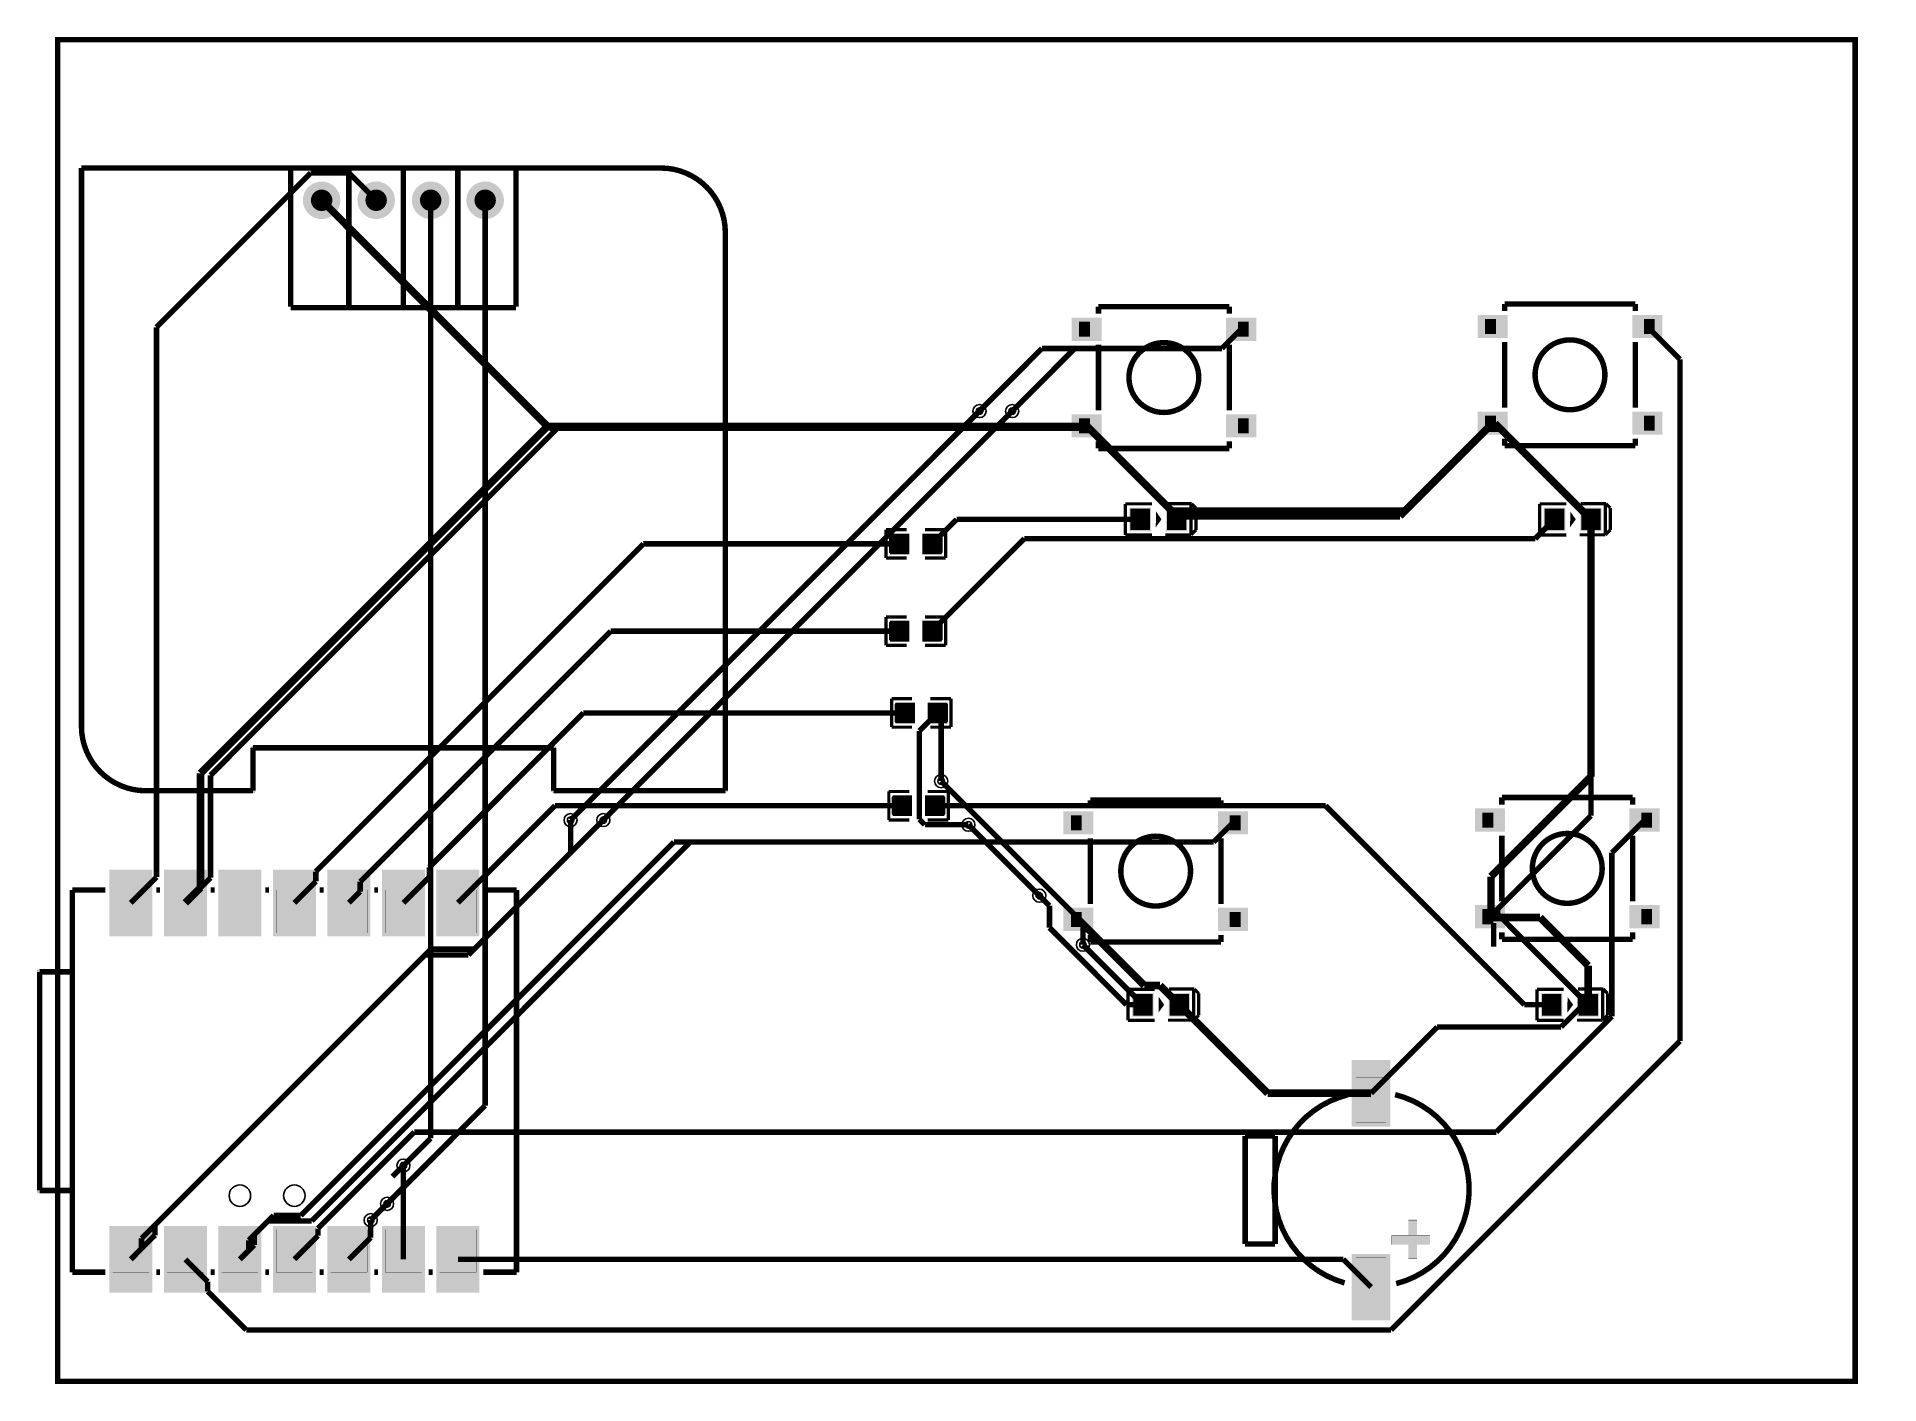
# Model space of a CAD drawing. Header units: millimetres. Extents: x 5.1 to 91, y 9.4 to 72.1.
import ezdxf

# ---------------------------------------------------------------- set-up
doc = ezdxf.new("R2010")
doc.units = ezdxf.units.MM
doc.header["$MEASUREMENT"] = 0
for name, color, linetype, true_color in [('Board-Outline-Layer', 7, 'Continuous', 0xff00ff), ('Bottom-Layer', 7, 'Continuous', 0x0000ff), ('Bottom-Paste-Mask-Layer', 7, 'Continuous', 0x800000), ('Bottom-Solder-Mask-Layer', 7, 'Continuous', 0xaa00ff), ('Document-Layer', 7, 'Continuous', 0x6464ff), ('Hole-Layer', 7, 'Continuous', 0x222222), ('Multi-Layer', 7, 'Continuous', 0xc0c0c0), ('Pin-Soldering-Layer', 7, 'Continuous', 0xcc9999), ('Top-Layer', 7, 'Continuous', 0xff0000), ('Top-Paste-Mask-Layer', 7, 'Continuous', 0x808080), ('Top-Silkscreen-Layer', 7, 'Continuous', 0xffcc00), ('Top-Solder-Mask-Layer', 7, 'Continuous', 0x800080)]:
    doc.layers.add(name, color=color, linetype=linetype, true_color=true_color)

msp = doc.modelspace()

# ---------------------------------------------------------------- hatches: boundary and pattern name
at = {"layer": 'Bottom-Layer'}
for points in [[(17.59, 64.515, 1), (19.24, 64.515, 1)], [(20.13, 64.517, 1), (21.78, 64.517, 1)], [(22.67, 64.517, 1), (24.32, 64.517, 1)], [(25.21, 64.517, 1), (26.86, 64.517, 1)]]:
    msp.add_hatch(color=256, dxfattribs=at).paths.add_polyline_path(points)
at = {"layer": 'Bottom-Paste-Mask-Layer'}
for points in [[(17.59, 64.515, 1), (19.24, 64.515, 1)], [(20.13, 64.517, 1), (21.78, 64.517, 1)], [(22.67, 64.517, 1), (24.32, 64.517, 1)], [(25.21, 64.517, 1), (26.86, 64.517, 1)]]:
    msp.add_hatch(color=256, dxfattribs=at).paths.add_polyline_path(points)
at = {"layer": 'Bottom-Solder-Mask-Layer'}
for points in [[(17.539, 64.515, 1), (19.291, 64.515, 1)], [(20.079, 64.517, 1), (21.831, 64.517, 1)], [(22.619, 64.517, 1), (24.371, 64.517, 1)], [(25.159, 64.517, 1), (26.911, 64.517, 1)]]:
    msp.add_hatch(color=256, dxfattribs=at).paths.add_polyline_path(points)
at = {"layer": 'Document-Layer'}
for points in [[(7.375, 66.116), (7.375, 65.916), (34.225, 65.916), (34.976, 65.817), (35.675, 65.528), (36.276, 65.067), (36.737, 64.466), (37.026, 63.767), (37.125, 63.016), (37.325, 63.016), (37.247, 63.706), (37.018, 64.361), (36.649, 64.949), (36.158, 65.44), (35.57, 65.809), (34.915, 66.038), (34.225, 66.116), (34.175, 66.116), (7.425, 66.116)], [(7.125, 66.017), (7.125, 40.016), (7.203, 39.326), (7.432, 38.671), (7.801, 38.083), (8.292, 37.592), (8.88, 37.223), (9.535, 36.994), (10.225, 36.916), (15.225, 36.916), (15.296, 36.945), (15.325, 37.016), (15.325, 38.916), (29.125, 38.916), (29.125, 37.016), (29.154, 36.945), (29.225, 36.916), (37.225, 36.916), (37.296, 36.945), (37.325, 37.016), (37.325, 62.516), (37.125, 62.516), (37.125, 37.166), (37.11, 37.131), (37.075, 37.116), (29.375, 37.116), (29.34, 37.131), (29.325, 37.166), (29.325, 39.016), (29.296, 39.087), (29.225, 39.116), (15.275, 39.116), (15.169, 39.072), (15.125, 38.966), (15.125, 37.166), (15.11, 37.131), (15.075, 37.116), (10.225, 37.116), (9.474, 37.215), (8.775, 37.505), (8.174, 37.966), (7.714, 38.566), (7.424, 39.266), (7.325, 40.016), (7.325, 66.017)], [(6.795, 28.453), (5.402, 28.453), (5.402, 18.532), (6.795, 18.532), (6.905, 18.469), (6.905, 18.342), (6.795, 18.278), (5.275, 18.278), (5.185, 18.315), (5.148, 18.405), (5.148, 28.58), (5.185, 28.67), (5.275, 28.707), (6.795, 28.707), (6.905, 28.644), (6.905, 28.517)], [(68.259, 16.321), (70.059, 16.321), (70.059, 15.921), (68.259, 15.921), (68.259, 16.021)], [(69.448, 17.056), (69.448, 15.256), (69.048, 15.256), (69.048, 17.056), (69.148, 17.056)]]:
    msp.add_hatch(color=256, dxfattribs=at).paths.add_polyline_path(points)
at = {"layer": 'Hole-Layer'}
for points in [[(17.915, 64.515, 1), (18.915, 64.515, 1)], [(20.455, 64.518, 1), (21.455, 64.518, 1)], [(22.995, 64.518, 1), (23.995, 64.518, 1)], [(25.535, 64.518, 1), (26.535, 64.518, 1)]]:
    msp.add_hatch(color=256, dxfattribs=at).paths.add_polyline_path(points)
at = {"layer": 'Multi-Layer'}
for points in [[(17.59, 64.515, 1), (19.24, 64.515, 1)], [(17.59, 64.515, 1), (19.24, 64.515, 1)], [(17.59, 64.515, 1), (19.24, 64.515, 1)], [(20.13, 64.517, 1), (21.78, 64.517, 1)], [(20.13, 64.517, 1), (21.78, 64.517, 1)], [(20.13, 64.517, 1), (21.78, 64.517, 1)], [(22.67, 64.517, 1), (24.32, 64.517, 1)], [(22.67, 64.517, 1), (24.32, 64.517, 1)], [(22.67, 64.517, 1), (24.32, 64.517, 1)], [(25.21, 64.517, 1), (26.86, 64.517, 1)], [(25.21, 64.517, 1), (26.86, 64.517, 1)], [(25.21, 64.517, 1), (26.86, 64.517, 1)]]:
    msp.add_hatch(color=256, dxfattribs=at).paths.add_polyline_path(points)
at = {"layer": 'Pin-Soldering-Layer'}
for points in [[(18.095, 64.835), (18.735, 64.835), (18.735, 64.195), (18.095, 64.195)], [(20.635, 64.837), (21.275, 64.837), (21.275, 64.197), (20.635, 64.197)], [(23.175, 64.837), (23.815, 64.837), (23.815, 64.197), (23.175, 64.197)], [(25.715, 64.837), (26.355, 64.837), (26.355, 64.197), (25.715, 64.197)], [(53.708, 58.161), (54.208, 58.161), (54.208, 58.861), (53.708, 58.861)], [(61.608, 58.161), (61.108, 58.161), (61.108, 58.861), (61.608, 58.861)], [(72.631, 58.288), (73.131, 58.288), (73.131, 58.988), (72.631, 58.988)], [(80.531, 58.288), (80.031, 58.288), (80.031, 58.988), (80.531, 58.988)], [(53.708, 53.661), (54.208, 53.661), (54.208, 54.361), (53.708, 54.361)], [(61.608, 53.661), (61.108, 53.661), (61.108, 54.361), (61.608, 54.361)], [(72.631, 53.788), (73.131, 53.788), (73.131, 54.488), (72.631, 54.488)], [(80.531, 53.788), (80.031, 53.788), (80.031, 54.488), (80.531, 54.488)], [(57.004, 50.157), (57.004, 49.157), (56.104, 49.157), (56.104, 50.157)], [(58.704, 50.157), (58.704, 49.157), (57.804, 49.157), (57.804, 50.157)], [(76.308, 50.157), (76.308, 49.157), (75.408, 49.157), (75.408, 50.157)], [(78.008, 50.157), (78.008, 49.157), (77.108, 49.157), (77.108, 50.157)], [(45.301, 48.114), (45.301, 48.914), (45.601, 48.914), (45.601, 48.114)], [(46.901, 48.114), (46.901, 48.914), (46.601, 48.914), (46.601, 48.114)], [(45.301, 44.05), (45.301, 44.85), (45.601, 44.85), (45.601, 44.05)], [(46.901, 44.05), (46.901, 44.85), (46.601, 44.85), (46.601, 44.05)], [(45.555, 40.24), (45.555, 41.04), (45.855, 41.04), (45.855, 40.24)], [(47.155, 40.24), (47.155, 41.04), (46.855, 41.04), (46.855, 40.24)], [(45.428, 35.922), (45.428, 36.722), (45.728, 36.722), (45.728, 35.922)], [(47.028, 35.922), (47.028, 36.722), (46.728, 36.722), (46.728, 35.922)], [(53.327, 35.174), (53.827, 35.174), (53.827, 35.874), (53.327, 35.874)], [(61.227, 35.174), (60.727, 35.174), (60.727, 35.874), (61.227, 35.874)], [(72.504, 35.301), (73.004, 35.301), (73.004, 36.001), (72.504, 36.001)], [(80.404, 35.301), (79.904, 35.301), (79.904, 36.001), (80.404, 36.001)], [(8.675, 32.395), (10.375, 32.395), (10.375, 30.395), (8.675, 30.395)], [(11.215, 32.395), (12.915, 32.395), (12.915, 30.395), (11.215, 30.395)], [(13.755, 32.395), (15.455, 32.395), (15.455, 30.395), (13.755, 30.395)], [(16.295, 32.395), (17.995, 32.395), (17.995, 30.395), (16.295, 30.395)], [(18.835, 32.395), (20.535, 32.395), (20.535, 30.395), (18.835, 30.395)], [(21.375, 32.395), (23.075, 32.395), (23.075, 30.395), (21.375, 30.395)], [(23.915, 32.395), (25.615, 32.395), (25.615, 30.395), (23.915, 30.395)], [(53.327, 30.674), (53.827, 30.674), (53.827, 31.374), (53.327, 31.374)], [(61.227, 30.674), (60.727, 30.674), (60.727, 31.374), (61.227, 31.374)], [(72.504, 30.801), (73.004, 30.801), (73.004, 31.501), (72.504, 31.501)], [(80.404, 30.801), (79.904, 30.801), (79.904, 31.501), (80.404, 31.501)], [(57.131, 27.551), (57.131, 26.551), (56.231, 26.551), (56.231, 27.551)], [(58.831, 27.551), (58.831, 26.551), (57.931, 26.551), (57.931, 27.551)], [(76.181, 27.551), (76.181, 26.551), (75.281, 26.551), (75.281, 27.551)], [(77.881, 27.551), (77.881, 26.551), (76.981, 26.551), (76.981, 27.551)], [(68.01, 23.665), (68.01, 21.565), (66.61, 21.565), (66.61, 23.665)], [(8.675, 16.595), (10.375, 16.595), (10.375, 14.595), (8.675, 14.595)], [(11.215, 16.595), (12.915, 16.595), (12.915, 14.595), (11.215, 14.595)], [(13.755, 16.595), (15.455, 16.595), (15.455, 14.595), (13.755, 14.595)], [(16.295, 16.595), (17.995, 16.595), (17.995, 14.595), (16.295, 14.595)], [(18.835, 16.595), (20.535, 16.595), (20.535, 14.595), (18.835, 14.595)], [(21.375, 16.595), (23.075, 16.595), (23.075, 14.595), (21.375, 14.595)], [(23.915, 16.595), (25.615, 16.595), (25.615, 14.595), (23.915, 14.595)], [(68.01, 15.265), (68.01, 13.165), (66.61, 13.165), (66.61, 15.265)]]:
    msp.add_hatch(color=256, dxfattribs=at).paths.add_polyline_path(points)
at = {"layer": 'Top-Layer'}
for points in [[(17.59, 64.515, 1), (19.24, 64.515, 1)], [(20.13, 64.517, 1), (21.78, 64.517, 1)], [(22.67, 64.517, 1), (24.32, 64.517, 1)], [(25.21, 64.517, 1), (26.86, 64.517, 1)], [(53.408, 59.001), (54.708, 59.001), (54.708, 58.021), (53.408, 58.021)], [(60.608, 59.001), (61.908, 59.001), (61.908, 58.021), (60.608, 58.021)], [(72.331, 59.128), (73.631, 59.128), (73.631, 58.148), (72.331, 58.148)], [(79.531, 59.128), (80.831, 59.128), (80.831, 58.148), (79.531, 58.148)], [(53.408, 54.501), (54.708, 54.501), (54.708, 53.521), (53.408, 53.521)], [(60.608, 54.501), (61.908, 54.501), (61.908, 53.521), (60.608, 53.521)], [(72.331, 54.628), (73.631, 54.628), (73.631, 53.648), (72.331, 53.648)], [(79.531, 54.628), (80.831, 54.628), (80.831, 53.648), (79.531, 53.648)], [(56.104, 50.157), (57.004, 50.157), (57.004, 49.157), (56.104, 49.157)], [(57.804, 50.157), (58.704, 50.157), (58.704, 49.157), (57.804, 49.157)], [(75.408, 50.157), (76.308, 50.157), (76.308, 49.157), (75.408, 49.157)], [(77.108, 50.157), (78.008, 50.157), (78.008, 49.157), (77.108, 49.157)], [(44.944, 48.082), (44.944, 48.946), (45.751, 48.946), (45.751, 48.082)], [(46.451, 48.082), (46.451, 48.946), (47.258, 48.946), (47.258, 48.082)], [(44.944, 44.018), (44.944, 44.882), (45.751, 44.882), (45.751, 44.018)], [(46.451, 44.018), (46.451, 44.882), (47.258, 44.882), (47.258, 44.018)], [(45.198, 40.208), (45.198, 41.072), (46.005, 41.072), (46.005, 40.208)], [(46.705, 40.208), (46.705, 41.072), (47.512, 41.072), (47.512, 40.208)], [(45.071, 35.89), (45.071, 36.754), (45.878, 36.754), (45.878, 35.89)], [(46.578, 35.89), (46.578, 36.754), (47.385, 36.754), (47.385, 35.89)], [(72.204, 36.141), (73.504, 36.141), (73.504, 35.161), (72.204, 35.161)], [(79.404, 36.141), (80.704, 36.141), (80.704, 35.161), (79.404, 35.161)], [(53.027, 36.014), (54.327, 36.014), (54.327, 35.034), (53.027, 35.034)], [(60.227, 36.014), (61.527, 36.014), (61.527, 35.034), (60.227, 35.034)], [(8.575, 30.295), (8.575, 33.295), (10.475, 33.295), (10.475, 30.295)], [(11.115, 30.295), (11.115, 33.295), (13.015, 33.295), (13.015, 30.295)], [(13.655, 30.295), (13.655, 33.295), (15.555, 33.295), (15.555, 30.295)], [(16.195, 30.295), (16.195, 33.295), (18.095, 33.295), (18.095, 30.295)], [(18.735, 30.295), (18.735, 33.295), (20.635, 33.295), (20.635, 30.295)], [(21.275, 30.295), (21.275, 33.295), (23.175, 33.295), (23.175, 30.295)], [(23.815, 30.295), (23.815, 33.295), (25.715, 33.295), (25.715, 30.295)], [(53.027, 31.514), (54.327, 31.514), (54.327, 30.534), (53.027, 30.534)], [(60.227, 31.514), (61.527, 31.514), (61.527, 30.534), (60.227, 30.534)], [(72.204, 31.641), (73.504, 31.641), (73.504, 30.661), (72.204, 30.661)], [(79.404, 31.641), (80.704, 31.641), (80.704, 30.661), (79.404, 30.661)], [(56.231, 27.551), (57.131, 27.551), (57.131, 26.551), (56.231, 26.551)], [(57.931, 27.551), (58.831, 27.551), (58.831, 26.551), (57.931, 26.551)], [(75.281, 27.551), (76.181, 27.551), (76.181, 26.551), (75.281, 26.551)], [(76.981, 27.551), (77.881, 27.551), (77.881, 26.551), (76.981, 26.551)], [(66.46, 24.43), (68.16, 24.43), (68.16, 21.43), (66.46, 21.43)], [(8.575, 13.695), (8.575, 16.695), (10.475, 16.695), (10.475, 13.695)], [(11.115, 13.695), (11.115, 16.695), (13.015, 16.695), (13.015, 13.695)], [(13.655, 13.695), (13.655, 16.695), (15.555, 16.695), (15.555, 13.695)], [(16.195, 13.695), (16.195, 16.695), (18.095, 16.695), (18.095, 13.695)], [(18.735, 13.695), (18.735, 16.695), (20.635, 16.695), (20.635, 13.695)], [(21.275, 13.695), (21.275, 16.695), (23.175, 16.695), (23.175, 13.695)], [(23.815, 13.695), (23.815, 16.695), (25.715, 16.695), (25.715, 13.695)], [(66.46, 15.4), (68.16, 15.4), (68.16, 12.4), (66.46, 12.4)]]:
    msp.add_hatch(color=256, dxfattribs=at).paths.add_polyline_path(points)
at = {"layer": 'Top-Paste-Mask-Layer'}
for points in [[(17.59, 64.515, 1), (19.24, 64.515, 1)], [(20.13, 64.517, 1), (21.78, 64.517, 1)], [(22.67, 64.517, 1), (24.32, 64.517, 1)], [(25.21, 64.517, 1), (26.86, 64.517, 1)], [(53.408, 59.001), (54.708, 59.001), (54.708, 58.021), (53.408, 58.021)], [(60.608, 59.001), (61.908, 59.001), (61.908, 58.021), (60.608, 58.021)], [(72.331, 59.128), (73.631, 59.128), (73.631, 58.148), (72.331, 58.148)], [(79.531, 59.128), (80.831, 59.128), (80.831, 58.148), (79.531, 58.148)], [(53.408, 54.501), (54.708, 54.501), (54.708, 53.521), (53.408, 53.521)], [(60.608, 54.501), (61.908, 54.501), (61.908, 53.521), (60.608, 53.521)], [(72.331, 54.628), (73.631, 54.628), (73.631, 53.648), (72.331, 53.648)], [(79.531, 54.628), (80.831, 54.628), (80.831, 53.648), (79.531, 53.648)], [(56.104, 50.157), (57.004, 50.157), (57.004, 49.157), (56.104, 49.157)], [(57.804, 50.157), (58.704, 50.157), (58.704, 49.157), (57.804, 49.157)], [(75.408, 50.157), (76.308, 50.157), (76.308, 49.157), (75.408, 49.157)], [(77.108, 50.157), (78.008, 50.157), (78.008, 49.157), (77.108, 49.157)], [(44.906, 48.064), (45.706, 48.064), (45.756, 48.114), (45.756, 48.342), (45.386, 48.342), (45.386, 48.672), (45.756, 48.672), (45.756, 48.914), (45.706, 48.964), (44.906, 48.964), (44.856, 48.914), (44.856, 48.114)], [(47.296, 48.964), (46.496, 48.964), (46.446, 48.914), (46.446, 48.686), (46.816, 48.686), (46.816, 48.356), (46.446, 48.356), (46.446, 48.114), (46.496, 48.064), (47.296, 48.064), (47.346, 48.114), (47.346, 48.914)], [(44.906, 44), (45.706, 44), (45.756, 44.05), (45.756, 44.278), (45.386, 44.278), (45.386, 44.608), (45.756, 44.608), (45.756, 44.85), (45.706, 44.9), (44.906, 44.9), (44.856, 44.85), (44.856, 44.05)], [(47.296, 44.9), (46.496, 44.9), (46.446, 44.85), (46.446, 44.622), (46.816, 44.622), (46.816, 44.292), (46.446, 44.292), (46.446, 44.05), (46.496, 44), (47.296, 44), (47.346, 44.05), (47.346, 44.85)], [(45.16, 40.19), (45.96, 40.19), (46.01, 40.24), (46.01, 40.468), (45.64, 40.468), (45.64, 40.798), (46.01, 40.798), (46.01, 41.04), (45.96, 41.09), (45.16, 41.09), (45.11, 41.04), (45.11, 40.24)], [(47.55, 41.09), (46.75, 41.09), (46.7, 41.04), (46.7, 40.812), (47.07, 40.812), (47.07, 40.482), (46.7, 40.482), (46.7, 40.24), (46.75, 40.19), (47.55, 40.19), (47.6, 40.24), (47.6, 41.04)], [(45.033, 35.872), (45.833, 35.872), (45.883, 35.922), (45.883, 36.15), (45.513, 36.15), (45.513, 36.48), (45.883, 36.48), (45.883, 36.722), (45.833, 36.772), (45.033, 36.772), (44.983, 36.722), (44.983, 35.922)], [(47.423, 36.772), (46.623, 36.772), (46.573, 36.722), (46.573, 36.494), (46.943, 36.494), (46.943, 36.164), (46.573, 36.164), (46.573, 35.922), (46.623, 35.872), (47.423, 35.872), (47.473, 35.922), (47.473, 36.722)], [(72.204, 36.141), (73.504, 36.141), (73.504, 35.161), (72.204, 35.161)], [(79.404, 36.141), (80.704, 36.141), (80.704, 35.161), (79.404, 35.161)], [(53.027, 36.014), (54.327, 36.014), (54.327, 35.034), (53.027, 35.034)], [(60.227, 36.014), (61.527, 36.014), (61.527, 35.034), (60.227, 35.034)], [(8.575, 30.295), (8.575, 33.295), (10.475, 33.295), (10.475, 30.295)], [(11.115, 30.295), (11.115, 33.295), (13.015, 33.295), (13.015, 30.295)], [(13.655, 30.295), (13.655, 33.295), (15.555, 33.295), (15.555, 30.295)], [(16.195, 30.295), (16.195, 33.295), (18.095, 33.295), (18.095, 30.295)], [(18.735, 30.295), (18.735, 33.295), (20.635, 33.295), (20.635, 30.295)], [(21.275, 30.295), (21.275, 33.295), (23.175, 33.295), (23.175, 30.295)], [(23.815, 30.295), (23.815, 33.295), (25.715, 33.295), (25.715, 30.295)], [(53.027, 31.514), (54.327, 31.514), (54.327, 30.534), (53.027, 30.534)], [(60.227, 31.514), (61.527, 31.514), (61.527, 30.534), (60.227, 30.534)], [(72.204, 31.641), (73.504, 31.641), (73.504, 30.661), (72.204, 30.661)], [(79.404, 31.641), (80.704, 31.641), (80.704, 30.661), (79.404, 30.661)], [(56.231, 27.551), (57.131, 27.551), (57.131, 26.551), (56.231, 26.551)], [(57.931, 27.551), (58.831, 27.551), (58.831, 26.551), (57.931, 26.551)], [(75.281, 27.551), (76.181, 27.551), (76.181, 26.551), (75.281, 26.551)], [(76.981, 27.551), (77.881, 27.551), (77.881, 26.551), (76.981, 26.551)], [(66.46, 24.43), (68.16, 24.43), (68.16, 21.43), (66.46, 21.43)], [(8.575, 13.695), (8.575, 16.695), (10.475, 16.695), (10.475, 13.695)], [(11.115, 13.695), (11.115, 16.695), (13.015, 16.695), (13.015, 13.695)], [(13.655, 13.695), (13.655, 16.695), (15.555, 16.695), (15.555, 13.695)], [(16.195, 13.695), (16.195, 16.695), (18.095, 16.695), (18.095, 13.695)], [(18.735, 13.695), (18.735, 16.695), (20.635, 16.695), (20.635, 13.695)], [(21.275, 13.695), (21.275, 16.695), (23.175, 16.695), (23.175, 13.695)], [(23.815, 13.695), (23.815, 16.695), (25.715, 16.695), (25.715, 13.695)], [(66.46, 15.4), (68.16, 15.4), (68.16, 12.4), (66.46, 12.4)]]:
    msp.add_hatch(color=256, dxfattribs=at).paths.add_polyline_path(points)
at = {"layer": 'Top-Silkscreen-Layer'}
for points in [[(57.294, 50.017), (57.284, 49.297), (57.544, 49.657)], [(76.598, 50.017), (76.588, 49.297), (76.848, 49.657)], [(57.421, 27.411), (57.411, 26.691), (57.671, 27.051)], [(76.471, 27.411), (76.461, 26.691), (76.721, 27.051)], [(69.451, 17.016), (69.451, 15.216), (69.051, 15.216), (69.051, 17.016), (69.151, 17.016)], [(68.263, 16.28), (70.063, 16.28), (70.063, 15.88), (68.263, 15.88), (68.263, 15.98)]]:
    msp.add_hatch(color=256, dxfattribs=at).paths.add_polyline_path(points)
at = {"layer": 'Top-Solder-Mask-Layer'}
for points in [[(17.539, 64.515, 1), (19.291, 64.515, 1)], [(20.079, 64.517, 1), (21.831, 64.517, 1)], [(22.619, 64.517, 1), (24.371, 64.517, 1)], [(25.159, 64.517, 1), (26.911, 64.517, 1)], [(53.357, 59.052), (54.759, 59.052), (54.759, 57.97), (53.357, 57.97)], [(60.557, 59.052), (61.959, 59.052), (61.959, 57.97), (60.557, 57.97)], [(72.28, 59.179), (73.682, 59.179), (73.682, 58.097), (72.28, 58.097)], [(79.48, 59.179), (80.882, 59.179), (80.882, 58.097), (79.48, 58.097)], [(53.357, 54.552), (54.759, 54.552), (54.759, 53.47), (53.357, 53.47)], [(60.557, 54.552), (61.959, 54.552), (61.959, 53.47), (60.557, 53.47)], [(72.28, 54.679), (73.682, 54.679), (73.682, 53.597), (72.28, 53.597)], [(79.48, 54.679), (80.882, 54.679), (80.882, 53.597), (79.48, 53.597)], [(56.053, 50.208), (57.055, 50.208), (57.055, 49.106), (56.053, 49.106)], [(57.753, 50.208), (58.755, 50.208), (58.755, 49.106), (57.753, 49.106)], [(75.357, 50.208), (76.359, 50.208), (76.359, 49.106), (75.357, 49.106)], [(77.057, 50.208), (78.059, 50.208), (78.059, 49.106), (77.057, 49.106)], [(44.894, 48.031), (44.894, 48.997), (45.802, 48.997), (45.802, 48.031)], [(46.4, 48.031), (46.4, 48.997), (47.308, 48.997), (47.308, 48.031)], [(44.894, 43.967), (44.894, 44.933), (45.802, 44.933), (45.802, 43.967)], [(46.4, 43.967), (46.4, 44.933), (47.308, 44.933), (47.308, 43.967)], [(45.148, 40.157), (45.148, 41.123), (46.056, 41.123), (46.056, 40.157)], [(46.654, 40.157), (46.654, 41.123), (47.562, 41.123), (47.562, 40.157)], [(45.021, 35.839), (45.021, 36.805), (45.929, 36.805), (45.929, 35.839)], [(46.527, 35.839), (46.527, 36.805), (47.435, 36.805), (47.435, 35.839)], [(52.976, 36.065), (54.378, 36.065), (54.378, 34.983), (52.976, 34.983)], [(60.176, 36.065), (61.578, 36.065), (61.578, 34.983), (60.176, 34.983)], [(72.153, 36.192), (73.555, 36.192), (73.555, 35.11), (72.153, 35.11)], [(79.353, 36.192), (80.755, 36.192), (80.755, 35.11), (79.353, 35.11)], [(8.524, 30.244), (8.524, 33.346), (10.526, 33.346), (10.526, 30.244)], [(11.064, 30.244), (11.064, 33.346), (13.066, 33.346), (13.066, 30.244)], [(13.604, 30.244), (13.604, 33.346), (15.606, 33.346), (15.606, 30.244)], [(16.144, 30.244), (16.144, 33.346), (18.146, 33.346), (18.146, 30.244)], [(18.684, 30.244), (18.684, 33.346), (20.686, 33.346), (20.686, 30.244)], [(21.224, 30.244), (21.224, 33.346), (23.226, 33.346), (23.226, 30.244)], [(23.764, 30.244), (23.764, 33.346), (25.766, 33.346), (25.766, 30.244)], [(52.976, 31.565), (54.378, 31.565), (54.378, 30.483), (52.976, 30.483)], [(60.176, 31.565), (61.578, 31.565), (61.578, 30.483), (60.176, 30.483)], [(72.153, 31.692), (73.555, 31.692), (73.555, 30.61), (72.153, 30.61)], [(79.353, 31.692), (80.755, 31.692), (80.755, 30.61), (79.353, 30.61)], [(56.18, 27.602), (57.182, 27.602), (57.182, 26.5), (56.18, 26.5)], [(57.88, 27.602), (58.882, 27.602), (58.882, 26.5), (57.88, 26.5)], [(75.23, 27.602), (76.232, 27.602), (76.232, 26.5), (75.23, 26.5)], [(76.93, 27.602), (77.932, 27.602), (77.932, 26.5), (76.93, 26.5)], [(66.41, 24.48), (68.21, 24.48), (68.21, 21.38), (66.41, 21.38)], [(8.524, 13.644), (8.524, 16.746), (10.526, 16.746), (10.526, 13.644)], [(11.064, 13.644), (11.064, 16.746), (13.066, 16.746), (13.066, 13.644)], [(13.604, 13.644), (13.604, 16.746), (15.606, 16.746), (15.606, 13.644)], [(16.144, 13.644), (16.144, 16.746), (18.146, 16.746), (18.146, 13.644)], [(18.684, 13.644), (18.684, 16.746), (20.686, 16.746), (20.686, 13.644)], [(21.224, 13.644), (21.224, 16.746), (23.226, 16.746), (23.226, 13.644)], [(23.764, 13.644), (23.764, 16.746), (25.766, 16.746), (25.766, 13.644)], [(66.41, 15.45), (68.21, 15.45), (68.21, 12.35), (66.41, 12.35)]]:
    msp.add_hatch(color=256, dxfattribs=at).paths.add_polyline_path(points)

# ---------------------------------------------------------------- linework, layer by layer
at = {"layer": 'Board-Outline-Layer', "const_width": 0.254}
msp.add_lwpolyline([(6.111, 9.509), (6.111, 72), (89.87, 72), (89.87, 9.509)], close=True, dxfattribs=at)
at = {"layer": 'Bottom-Layer', "const_width": 0.254}
for points in [[(23.495, 64.517), (23.495, 20.829)], [(26.035, 64.517), (26.035, 22.353)], [(49.066, 54.701), (30.016, 35.651)], [(50.59, 54.701), (31.54, 35.651)], [(53.887, 30.861), (47.283, 37.465)], [(51.855, 32.131), (48.553, 35.433)], [(53.887, 29.845), (53.887, 30.861)], [(26.035, 22.353), (21.463, 17.781)], [(23.495, 20.829), (22.225, 19.559)], [(22.225, 19.559), (21.717, 19.051)]]:
    msp.add_lwpolyline(points, dxfattribs=at)
at = {"layer": 'Document-Layer', "const_width": 0.00508}
for points in [[(7.375, 66.116), (7.375, 65.916), (34.225, 65.916, -0.414), (37.125, 63.016), (37.325, 63.016, 0.414), (34.225, 66.116), (34.175, 66.116), (7.425, 66.116)], [(7.125, 66.017), (7.125, 40.016, 0.414), (10.225, 36.916), (15.225, 36.916, 0.414), (15.325, 37.016), (15.325, 38.916), (29.125, 38.916), (29.125, 37.016, 0.414), (29.225, 36.916), (37.225, 36.916, 0.414), (37.325, 37.016), (37.325, 62.516), (37.125, 62.516), (37.125, 37.166, -0.414), (37.075, 37.116), (29.375, 37.116, -0.414), (29.325, 37.166), (29.325, 39.016, 0.414), (29.225, 39.116), (15.275, 39.116, 0.414), (15.125, 38.966), (15.125, 37.166, -0.414), (15.075, 37.116), (10.225, 37.116, -0.414), (7.325, 40.016), (7.325, 66.017)], [(6.795, 28.453), (5.402, 28.453), (5.402, 18.532), (6.795, 18.532, -1), (6.795, 18.278), (5.275, 18.278, -0.414), (5.148, 18.405), (5.148, 28.58, -0.414), (5.275, 28.707), (6.795, 28.707, -1)]]:
    msp.add_lwpolyline(points, format="xyb", close=True, dxfattribs=at)
for points in [[(68.259, 16.321), (70.059, 16.321), (70.059, 15.921), (68.259, 15.921), (68.259, 16.021)], [(69.448, 17.056), (69.448, 15.256), (69.048, 15.256), (69.048, 17.056), (69.148, 17.056)]]:
    msp.add_lwpolyline(points, close=True, dxfattribs=at)
at = {"layer": 'Hole-Layer'}
for points in [[(48.914, 54.701, 1), (49.218, 54.701), (49.218, 54.701, 1), (48.914, 54.701)], [(50.438, 54.701, 1), (50.742, 54.701), (50.742, 54.701, 1), (50.438, 54.701)], [(47.131, 37.465, 1), (47.435, 37.465), (47.435, 37.465, 1), (47.131, 37.465)], [(29.864, 35.651, 1), (30.168, 35.651), (30.168, 35.651, 1), (29.864, 35.651)], [(31.388, 35.651, 1), (31.692, 35.651), (31.692, 35.651, 1), (31.388, 35.651)], [(48.401, 35.433, 1), (48.705, 35.433), (48.705, 35.433, 1), (48.401, 35.433)], [(51.703, 32.131, 1), (52.007, 32.131), (52.007, 32.131, 1), (51.703, 32.131)], [(53.735, 29.845, 1), (54.039, 29.845), (54.039, 29.845, 1), (53.735, 29.845)], [(22.073, 19.559, 1), (22.377, 19.559), (22.377, 19.559, 1), (22.073, 19.559)], [(14.105, 18.161, 1), (15.105, 18.161), (15.105, 18.161, 1), (14.105, 18.161)], [(20.549, 17.019, 1), (20.853, 17.019), (20.853, 17.019, 1), (20.549, 17.019)], [(21.311, 17.781, 1), (21.615, 17.781), (21.615, 17.781, 1), (21.311, 17.781)]]:
    msp.add_lwpolyline(points, format="xyb", dxfattribs=at)
msp.add_lwpolyline([(16.645, 18.161, 1), (17.645, 18.161, 1)], format="xyb", close=True, dxfattribs=at)
at = {"layer": 'Multi-Layer'}
for points in [[(48.761, 54.701, 1), (49.371, 54.701), (49.371, 54.701, 1), (48.761, 54.701)], [(50.285, 54.701, 1), (50.895, 54.701), (50.895, 54.701, 1), (50.285, 54.701)], [(46.978, 37.465, 1), (47.588, 37.465), (47.588, 37.465, 1), (46.978, 37.465)], [(48.248, 35.433, 1), (48.858, 35.433), (48.858, 35.433, 1), (48.248, 35.433)], [(51.55, 32.131, 1), (52.16, 32.131), (52.16, 32.131, 1), (51.55, 32.131)], [(53.582, 29.845, 1), (54.192, 29.845), (54.192, 29.845, 1), (53.582, 29.845)], [(14.105, 18.161, 1), (15.105, 18.161), (15.105, 18.161, 1), (14.105, 18.161)]]:
    msp.add_lwpolyline(points, format="xyb", dxfattribs=at)
for points in [[(29.711, 35.651, 1), (30.321, 35.651, 1)], [(31.235, 35.651, 1), (31.845, 35.651, 1)], [(21.92, 19.559, 1), (22.53, 19.559, 1)], [(16.645, 18.161, 1), (17.645, 18.161, 1)], [(21.158, 17.781, 1), (21.768, 17.781, 1)], [(20.396, 17.019, 1), (21.006, 17.019, 1)]]:
    msp.add_lwpolyline(points, format="xyb", close=True, dxfattribs=at)
at = {"layer": 'Pin-Soldering-Layer', "const_width": 0.00508}
for points in [[(18.095, 64.835), (18.735, 64.835), (18.735, 64.195), (18.095, 64.195)], [(20.635, 64.837), (21.275, 64.837), (21.275, 64.197), (20.635, 64.197)], [(23.175, 64.837), (23.815, 64.837), (23.815, 64.197), (23.175, 64.197)], [(25.715, 64.837), (26.355, 64.837), (26.355, 64.197), (25.715, 64.197)], [(53.708, 58.161), (54.208, 58.161), (54.208, 58.861), (53.708, 58.861)], [(61.608, 58.161), (61.108, 58.161), (61.108, 58.861), (61.608, 58.861)], [(72.631, 58.288), (73.131, 58.288), (73.131, 58.988), (72.631, 58.988)], [(80.531, 58.288), (80.031, 58.288), (80.031, 58.988), (80.531, 58.988)], [(53.708, 53.661), (54.208, 53.661), (54.208, 54.361), (53.708, 54.361)], [(61.608, 53.661), (61.108, 53.661), (61.108, 54.361), (61.608, 54.361)], [(72.631, 53.788), (73.131, 53.788), (73.131, 54.488), (72.631, 54.488)], [(80.531, 53.788), (80.031, 53.788), (80.031, 54.488), (80.531, 54.488)], [(57.004, 50.157), (57.004, 49.157), (56.104, 49.157), (56.104, 50.157)], [(58.704, 50.157), (58.704, 49.157), (57.804, 49.157), (57.804, 50.157)], [(76.308, 50.157), (76.308, 49.157), (75.408, 49.157), (75.408, 50.157)], [(78.008, 50.157), (78.008, 49.157), (77.108, 49.157), (77.108, 50.157)], [(45.301, 48.114), (45.301, 48.914), (45.601, 48.914), (45.601, 48.114)], [(46.901, 48.114), (46.901, 48.914), (46.601, 48.914), (46.601, 48.114)], [(45.301, 44.05), (45.301, 44.85), (45.601, 44.85), (45.601, 44.05)], [(46.901, 44.05), (46.901, 44.85), (46.601, 44.85), (46.601, 44.05)], [(45.555, 40.24), (45.555, 41.04), (45.855, 41.04), (45.855, 40.24)], [(47.155, 40.24), (47.155, 41.04), (46.855, 41.04), (46.855, 40.24)], [(45.428, 35.922), (45.428, 36.722), (45.728, 36.722), (45.728, 35.922)], [(47.028, 35.922), (47.028, 36.722), (46.728, 36.722), (46.728, 35.922)], [(53.327, 35.174), (53.827, 35.174), (53.827, 35.874), (53.327, 35.874)], [(61.227, 35.174), (60.727, 35.174), (60.727, 35.874), (61.227, 35.874)], [(72.504, 35.301), (73.004, 35.301), (73.004, 36.001), (72.504, 36.001)], [(80.404, 35.301), (79.904, 35.301), (79.904, 36.001), (80.404, 36.001)], [(8.675, 32.395), (10.375, 32.395), (10.375, 30.395), (8.675, 30.395)], [(11.215, 32.395), (12.915, 32.395), (12.915, 30.395), (11.215, 30.395)], [(13.755, 32.395), (15.455, 32.395), (15.455, 30.395), (13.755, 30.395)], [(16.295, 32.395), (17.995, 32.395), (17.995, 30.395), (16.295, 30.395)], [(18.835, 32.395), (20.535, 32.395), (20.535, 30.395), (18.835, 30.395)], [(21.375, 32.395), (23.075, 32.395), (23.075, 30.395), (21.375, 30.395)], [(23.915, 32.395), (25.615, 32.395), (25.615, 30.395), (23.915, 30.395)], [(53.327, 30.674), (53.827, 30.674), (53.827, 31.374), (53.327, 31.374)], [(61.227, 30.674), (60.727, 30.674), (60.727, 31.374), (61.227, 31.374)], [(72.504, 30.801), (73.004, 30.801), (73.004, 31.501), (72.504, 31.501)], [(80.404, 30.801), (79.904, 30.801), (79.904, 31.501), (80.404, 31.501)], [(57.131, 27.551), (57.131, 26.551), (56.231, 26.551), (56.231, 27.551)], [(58.831, 27.551), (58.831, 26.551), (57.931, 26.551), (57.931, 27.551)], [(76.181, 27.551), (76.181, 26.551), (75.281, 26.551), (75.281, 27.551)], [(77.881, 27.551), (77.881, 26.551), (76.981, 26.551), (76.981, 27.551)], [(68.01, 23.665), (68.01, 21.565), (66.61, 21.565), (66.61, 23.665)], [(8.675, 16.595), (10.375, 16.595), (10.375, 14.595), (8.675, 14.595)], [(11.215, 16.595), (12.915, 16.595), (12.915, 14.595), (11.215, 14.595)], [(13.755, 16.595), (15.455, 16.595), (15.455, 14.595), (13.755, 14.595)], [(16.295, 16.595), (17.995, 16.595), (17.995, 14.595), (16.295, 14.595)], [(18.835, 16.595), (20.535, 16.595), (20.535, 14.595), (18.835, 14.595)], [(21.375, 16.595), (23.075, 16.595), (23.075, 14.595), (21.375, 14.595)], [(23.915, 16.595), (25.615, 16.595), (25.615, 14.595), (23.915, 14.595)], [(68.01, 15.265), (68.01, 13.165), (66.61, 13.165), (66.61, 15.265)]]:
    msp.add_lwpolyline(points, close=True, dxfattribs=at)
at = {"layer": 'Top-Layer'}
for points, const_width in [([(17.907, 65.787), (10.723, 58.603)], 0.254), ([(19.685, 65.787), (17.907, 65.787)], 0.254), ([(20.955, 64.517), (19.685, 65.787)], 0.254), ([(28.939, 53.991), (18.415, 64.515)], 0.35), ([(10.723, 58.603), (10.723, 32.993)], 0.254), ([(61.258, 58.511), (60.36, 57.613)], 0.254), ([(80.181, 58.638), (81.705, 57.114)], 0.254), ([(51.978, 57.613), (49.066, 54.701)], 0.254), ([(53.502, 57.613), (50.59, 54.701)], 0.254), ([(60.36, 57.613), (51.978, 57.613)], 0.254), ([(81.705, 57.114), (81.705, 25.364)], 0.254), ([(28.939, 53.991), (12.774, 37.827)], 0.35), ([(54.078, 53.991), (28.939, 53.991)], 0.35), ([(29.029, 53.901), (28.939, 53.991)], 0.254), ([(54.168, 53.901), (54.078, 53.991)], 0.35), ([(72.699, 53.856), (72.969, 54.126)], 0.35), ([(72.969, 54.126), (73.089, 54.126)], 0.254), ([(73.089, 54.126), (73.359, 53.856)], 0.35), ([(29.403, 53.901), (13.238, 37.737)], 0.254), ([(29.403, 53.901), (29.029, 53.901)], 0.254), ([(54.168, 53.901), (29.403, 53.901)], 0.254), ([(57.985, 50.085), (54.168, 53.901)], 0.35), ([(68.928, 50.085), (72.699, 53.856)], 0.35), ([(72.699, 53.856), (73.359, 53.856)], 0.254), ([(73.359, 53.856), (77.558, 49.657)], 0.35), ([(58.254, 49.815), (57.985, 50.085)], 0.35), ([(57.985, 50.085), (68.928, 50.085)], 0.254), ([(58.254, 49.815), (68.658, 49.815)], 0.35), ([(58.254, 49.657), (58.254, 49.815)], 0.254), ([(68.658, 49.815), (68.928, 50.085)], 0.35), ([(77.558, 49.657), (77.558, 37.68)], 0.35), ([(47.997, 49.657), (46.854, 48.514)], 0.254), ([(56.554, 49.657), (47.997, 49.657)], 0.254), ([(75.858, 49.657), (74.96, 48.759)], 0.254), ([(33.41, 48.514), (18.143, 33.248)], 0.254), ([(45.348, 48.514), (33.41, 48.514)], 0.254), ([(51.163, 48.759), (46.854, 44.45)], 0.254), ([(74.96, 48.759), (51.163, 48.759)], 0.254), ([(31.886, 44.45), (20.211, 32.776)], 0.254), ([(45.348, 44.45), (31.886, 44.45)], 0.254), ([(30.616, 40.64), (23.431, 33.456)], 0.254), ([(45.602, 40.64), (30.616, 40.64)], 0.254), ([(46.267, 39.799), (47.108, 40.64)], 0.254), ([(47.283, 40.466), (47.108, 40.64)], 0.254), ([(47.283, 37.465), (47.283, 40.466)], 0.254), ([(46.267, 35.687), (46.267, 39.799)], 0.254), ([(12.774, 37.827), (12.774, 32.504)], 0.35), ([(13.238, 37.737), (13.238, 32.968)], 0.254), ([(77.558, 37.68), (72.898, 33.02)], 0.35), ([(77.558, 37.68), (77.558, 35.855)], 0.254), ([(29.292, 36.322), (24.765, 31.795)], 0.254), ([(45.475, 36.322), (29.292, 36.322)], 0.254), ([(65.19, 36.322), (46.981, 36.322)], 0.254), ([(74.461, 27.051), (65.19, 36.322)], 0.254), ([(30.016, 35.651), (30.016, 34.127)], 0.254), ([(31.54, 35.651), (30.016, 34.127)], 0.254), ([(46.521, 35.433), (46.267, 35.687)], 0.254), ([(48.553, 35.433), (46.521, 35.433)], 0.254), ([(60.877, 35.524), (59.979, 34.626)], 0.254), ([(77.558, 35.855), (73.203, 31.5)], 0.254), ([(80.054, 35.651), (78.53, 34.127)], 0.254), ([(34.833, 34.626), (17.443, 17.236)], 0.254), ([(35.595, 34.626), (17.951, 16.982)], 0.254), ([(35.595, 34.626), (34.833, 34.626)], 0.254), ([(59.979, 34.626), (35.595, 34.626)], 0.254), ([(23.431, 33.456), (23.431, 33.001)], 0.254), ([(30.016, 34.127), (25.526, 29.637)], 0.254), ([(78.53, 34.127), (78.53, 26.507)], 0.254), ([(10.723, 32.993), (9.525, 31.795)], 0.254), ([(12.774, 32.504), (12.065, 31.795)], 0.35), ([(13.238, 32.968), (12.774, 32.504)], 0.254), ([(18.143, 32.793), (17.145, 31.795)], 0.254), ([(18.143, 33.248), (18.143, 32.793)], 0.254), ([(20.211, 32.776), (20.211, 32.321)], 0.254), ([(23.431, 33.001), (22.225, 31.795)], 0.254), ([(72.898, 33.02), (72.898, 31.195)], 0.35), ([(20.211, 32.321), (19.685, 31.795)], 0.254), ([(52.327, 31.659), (51.855, 32.131)], 0.254), ([(52.327, 30.643), (52.327, 31.659)], 0.254), ([(56.752, 27.949), (53.677, 31.024)], 0.35), ([(72.898, 31.195), (72.854, 31.151)], 0.35), ([(72.89, 31.115), (72.854, 31.151)], 0.35), ([(73.367, 31.115), (72.89, 31.115)], 0.35), ([(73.203, 31.5), (72.898, 31.195)], 0.254), ([(73.203, 31.5), (73.203, 31.279)], 0.254), ([(73.203, 31.279), (73.367, 31.115)], 0.254), ([(75.184, 31.115), (73.367, 31.115)], 0.35), ([(73.367, 31.115), (77.064, 27.418)], 0.254), ([(77.431, 28.868), (75.184, 31.115)], 0.35), ([(55.919, 27.051), (52.327, 30.643)], 0.254), ([(23.222, 29.365), (10.649, 16.792)], 0.254), ([(23.494, 29.637), (23.222, 29.365)], 0.254), ([(25.254, 29.365), (23.222, 29.365)], 0.254), ([(25.526, 29.637), (23.494, 29.637)], 0.254), ([(25.526, 29.637), (25.254, 29.365)], 0.254), ([(56.681, 27.051), (53.887, 29.845)], 0.254), ([(77.431, 27.051), (77.431, 28.868)], 0.35), ([(57.483, 27.949), (56.752, 27.949)], 0.35), ([(58.381, 27.051), (57.483, 27.949)], 0.35), ([(77.064, 27.418), (77.064, 26.91)], 0.254), ([(77.064, 27.418), (77.431, 27.051)], 0.254), ([(56.681, 27.051), (55.919, 27.051)], 0.254), ([(58.381, 27.051), (62.502, 22.93)], 0.35), ([(78.53, 26.507), (73.142, 21.119)], 0.254), ([(75.731, 27.051), (74.461, 27.051)], 0.254), ([(77.064, 26.91), (76.166, 26.012)], 0.254), ([(70.392, 26.012), (67.31, 22.93)], 0.254), ([(76.166, 26.012), (70.392, 26.012)], 0.254), ([(68.243, 11.902), (81.705, 25.364)], 0.254), ([(62.502, 22.93), (67.31, 22.93)], 0.35), ([(22.732, 21.119), (18.242, 16.629)], 0.254), ([(73.142, 21.119), (22.732, 21.119)], 0.254), ([(22.225, 19.559), (22.225, 15.195)], 0.254), ([(16.173, 17.236), (15.919, 16.982)], 0.254), ([(17.443, 17.236), (16.173, 17.236)], 0.254), ([(21.463, 17.781), (20.701, 17.019)], 0.254), ([(10.649, 16.792), (10.023, 16.166)], 0.254), ([(10.649, 16.319), (10.023, 15.694)], 0.254), ([(10.649, 16.792), (10.649, 16.319)], 0.254), ([(15.275, 16.338), (15.021, 16.084)], 0.254), ([(15.919, 16.982), (15.275, 16.338)], 0.254), ([(15.275, 16.338), (15.275, 15.865)], 0.254), ([(17.951, 16.982), (15.919, 16.982)], 0.254), ([(18.242, 16.292), (17.145, 15.195)], 0.254), ([(18.242, 16.629), (18.242, 16.292)], 0.254), ([(20.701, 16.211), (19.685, 15.195)], 0.254), ([(20.701, 17.019), (20.701, 16.211)], 0.254), ([(10.023, 15.694), (9.525, 15.195)], 0.254), ([(10.023, 16.166), (10.023, 15.694)], 0.254), ([(15.021, 15.611), (14.605, 15.195)], 0.254), ([(15.021, 16.084), (15.021, 15.611)], 0.254), ([(15.275, 15.865), (15.021, 15.611)], 0.254), ([(13.107, 14.153), (12.065, 15.195)], 0.254), ([(24.765, 15.195), (66.015, 15.195)], 0.254), ([(66.015, 15.195), (67.31, 13.9)], 0.254), ([(13.107, 13.698), (13.107, 14.153)], 0.254), ([(14.903, 11.902), (13.107, 13.698)], 0.254), ([(68.243, 11.902), (14.903, 11.902)], 0.254)]:
    msp.add_lwpolyline(points, dxfattribs=dict(at, const_width=const_width))
at = {"layer": 'Top-Paste-Mask-Layer', "const_width": 0.00508}
for points in [[(44.906, 48.064), (45.706, 48.064), (45.756, 48.114), (45.756, 48.342), (45.386, 48.342), (45.386, 48.672), (45.756, 48.672), (45.756, 48.914), (45.706, 48.964), (44.906, 48.964), (44.856, 48.914), (44.856, 48.114)], [(47.296, 48.964), (46.496, 48.964), (46.446, 48.914), (46.446, 48.686), (46.816, 48.686), (46.816, 48.356), (46.446, 48.356), (46.446, 48.114), (46.496, 48.064), (47.296, 48.064), (47.346, 48.114), (47.346, 48.914)], [(44.906, 44), (45.706, 44), (45.756, 44.05), (45.756, 44.278), (45.386, 44.278), (45.386, 44.608), (45.756, 44.608), (45.756, 44.85), (45.706, 44.9), (44.906, 44.9), (44.856, 44.85), (44.856, 44.05)], [(47.296, 44.9), (46.496, 44.9), (46.446, 44.85), (46.446, 44.622), (46.816, 44.622), (46.816, 44.292), (46.446, 44.292), (46.446, 44.05), (46.496, 44), (47.296, 44), (47.346, 44.05), (47.346, 44.85)], [(45.16, 40.19), (45.96, 40.19), (46.01, 40.24), (46.01, 40.468), (45.64, 40.468), (45.64, 40.798), (46.01, 40.798), (46.01, 41.04), (45.96, 41.09), (45.16, 41.09), (45.11, 41.04), (45.11, 40.24)], [(47.55, 41.09), (46.75, 41.09), (46.7, 41.04), (46.7, 40.812), (47.07, 40.812), (47.07, 40.482), (46.7, 40.482), (46.7, 40.24), (46.75, 40.19), (47.55, 40.19), (47.6, 40.24), (47.6, 41.04)], [(45.033, 35.872), (45.833, 35.872), (45.883, 35.922), (45.883, 36.15), (45.513, 36.15), (45.513, 36.48), (45.883, 36.48), (45.883, 36.722), (45.833, 36.772), (45.033, 36.772), (44.983, 36.722), (44.983, 35.922)], [(47.423, 36.772), (46.623, 36.772), (46.573, 36.722), (46.573, 36.494), (46.943, 36.494), (46.943, 36.164), (46.573, 36.164), (46.573, 35.922), (46.623, 35.872), (47.423, 35.872), (47.473, 35.922), (47.473, 36.722)]]:
    msp.add_lwpolyline(points, close=True, dxfattribs=at)
at = {"layer": 'Top-Silkscreen-Layer'}
for points, const_width in [([(7.226, 66.017), (34.222, 66.017)], 0.254), ([(7.226, 66.017), (7.226, 40.017)], 0.254), ([(7.226, 66.017), (34.222, 66.017)], 0.254), ([(7.226, 66.017), (7.226, 40.017)], 0.254), ([(16.973, 66.017), (16.973, 59.565)], 0.254), ([(16.973, 66.017), (16.973, 59.565)], 0.254), ([(22.223, 66.017), (22.223, 59.565)], 0.254), ([(22.223, 66.017), (22.223, 59.565)], 0.254), ([(27.472, 59.565), (27.472, 66.019)], 0.254), ([(27.472, 59.565), (27.472, 66.019)], 0.254), ([(19.683, 59.565), (19.683, 65.915)], 0.254), ([(19.683, 59.565), (19.683, 65.915)], 0.254), ([(24.763, 59.565), (24.763, 65.915)], 0.254), ([(24.763, 59.565), (24.763, 65.915)], 0.254), ([(37.226, 63.017), (37.226, 37.017)], 0.254), ([(37.226, 63.017), (37.226, 37.017)], 0.254), ([(16.973, 59.518), (25.326, 59.516)], 0.254), ([(16.973, 59.518), (25.326, 59.516)], 0.254), ([(25.326, 59.516), (27.472, 59.518)], 0.254), ([(25.326, 59.516), (27.472, 59.518)], 0.254), ([(54.61, 59.232), (54.61, 59.563)], 0.254), ([(54.61, 59.563), (60.706, 59.563)], 0.254), ([(54.61, 59.232), (54.61, 59.563)], 0.254), ([(54.61, 59.563), (60.706, 59.563)], 0.254), ([(60.706, 59.563), (60.706, 59.232)], 0.254), ([(60.706, 59.563), (60.706, 59.232)], 0.254), ([(73.533, 59.359), (73.533, 59.69)], 0.254), ([(73.533, 59.69), (79.629, 59.69)], 0.254), ([(73.533, 59.359), (73.533, 59.69)], 0.254), ([(73.533, 59.69), (79.629, 59.69)], 0.254), ([(79.629, 59.69), (79.629, 59.359)], 0.254), ([(79.629, 59.69), (79.629, 59.359)], 0.254), ([(54.61, 54.732), (54.61, 57.79)], 0.254), ([(54.61, 54.732), (54.61, 57.79)], 0.254), ([(60.706, 57.785), (60.706, 54.732)], 0.254), ([(60.706, 57.785), (60.706, 54.732)], 0.254), ([(73.533, 54.859), (73.533, 57.917)], 0.254), ([(73.533, 54.859), (73.533, 57.917)], 0.254), ([(79.629, 57.912), (79.629, 54.859)], 0.254), ([(79.629, 57.912), (79.629, 54.859)], 0.254), ([(54.61, 52.959), (54.61, 53.29)], 0.254), ([(54.61, 52.959), (54.61, 53.29)], 0.254), ([(60.706, 53.29), (60.706, 53.213)], 0.254), ([(60.706, 53.29), (60.706, 53.213)], 0.254), ([(60.706, 53.213), (60.706, 52.959)], 0.254), ([(60.706, 53.213), (60.706, 52.959)], 0.254), ([(73.533, 53.086), (73.533, 53.417)], 0.254), ([(73.533, 53.086), (73.533, 53.417)], 0.254), ([(79.629, 53.417), (79.629, 53.34)], 0.254), ([(79.629, 53.417), (79.629, 53.34)], 0.254), ([(79.629, 53.34), (79.629, 53.086)], 0.254), ([(79.629, 53.34), (79.629, 53.086)], 0.254), ([(60.706, 52.959), (54.61, 52.959)], 0.254), ([(60.706, 52.959), (54.61, 52.959)], 0.254), ([(79.629, 53.086), (73.533, 53.086)], 0.254), ([(79.629, 53.086), (73.533, 53.086)], 0.254), ([(55.864, 48.927), (55.864, 50.377)], 0.15), ([(55.864, 50.377), (57.104, 50.377)], 0.15), ([(55.864, 48.927), (55.864, 50.377)], 0.15), ([(55.864, 50.377), (57.104, 50.377)], 0.15), ([(57.774, 50.387), (58.924, 50.387)], 0.15), ([(57.774, 50.387), (58.924, 50.387)], 0.15), ([(58.924, 50.387), (58.924, 48.937)], 0.15), ([(58.924, 50.387), (58.954, 50.387)], 0.15), ([(58.924, 50.387), (58.924, 48.937)], 0.15), ([(58.924, 50.387), (58.954, 50.387)], 0.15), ([(58.954, 50.387), (59.154, 50.187)], 0.15), ([(58.954, 50.387), (59.154, 50.187)], 0.15), ([(59.154, 50.187), (59.154, 49.167)], 0.15), ([(59.154, 50.187), (59.154, 49.167)], 0.15), ([(75.168, 48.927), (75.168, 50.377)], 0.15), ([(75.168, 50.377), (76.408, 50.377)], 0.15), ([(75.168, 48.927), (75.168, 50.377)], 0.15), ([(75.168, 50.377), (76.408, 50.377)], 0.15), ([(77.078, 50.387), (78.228, 50.387)], 0.15), ([(77.078, 50.387), (78.228, 50.387)], 0.15), ([(78.228, 50.387), (78.228, 48.937)], 0.15), ([(78.228, 50.387), (78.258, 50.387)], 0.15), ([(78.228, 50.387), (78.228, 48.937)], 0.15), ([(78.228, 50.387), (78.258, 50.387)], 0.15), ([(78.258, 50.387), (78.458, 50.187)], 0.15), ([(78.258, 50.387), (78.458, 50.187)], 0.15), ([(78.458, 50.187), (78.458, 49.167)], 0.15), ([(78.458, 50.187), (78.458, 49.167)], 0.15), ([(44.716, 47.853), (44.716, 49.175)], 0.152), ([(44.716, 49.175), (45.675, 49.175)], 0.152), ([(44.716, 47.853), (44.716, 49.175)], 0.152), ([(44.716, 49.175), (45.675, 49.175)], 0.152), ([(47.486, 49.175), (46.527, 49.175)], 0.152), ([(47.486, 49.175), (46.527, 49.175)], 0.152), ([(47.486, 47.853), (47.486, 49.175)], 0.152), ([(47.486, 47.853), (47.486, 49.175)], 0.152), ([(57.104, 48.927), (55.864, 48.927)], 0.15), ([(57.104, 48.927), (55.864, 48.927)], 0.15), ([(58.924, 48.937), (57.724, 48.937)], 0.15), ([(58.924, 48.937), (57.724, 48.937)], 0.15), ([(59.124, 49.137), (58.924, 48.937)], 0.15), ([(59.124, 49.137), (58.924, 48.937)], 0.15), ([(59.154, 49.167), (59.124, 49.137)], 0.15), ([(59.154, 49.167), (59.124, 49.137)], 0.15), ([(76.408, 48.927), (75.168, 48.927)], 0.15), ([(76.408, 48.927), (75.168, 48.927)], 0.15), ([(78.228, 48.937), (77.028, 48.937)], 0.15), ([(78.228, 48.937), (77.028, 48.937)], 0.15), ([(78.428, 49.137), (78.228, 48.937)], 0.15), ([(78.428, 49.137), (78.228, 48.937)], 0.15), ([(78.458, 49.167), (78.428, 49.137)], 0.15), ([(78.458, 49.167), (78.428, 49.137)], 0.15), ([(45.675, 47.853), (44.716, 47.853)], 0.152), ([(45.675, 47.853), (44.716, 47.853)], 0.152), ([(46.527, 47.853), (47.486, 47.853)], 0.152), ([(46.527, 47.853), (47.486, 47.853)], 0.152), ([(44.716, 43.789), (44.716, 45.111)], 0.152), ([(44.716, 45.111), (45.675, 45.111)], 0.152), ([(44.716, 43.789), (44.716, 45.111)], 0.152), ([(44.716, 45.111), (45.675, 45.111)], 0.152), ([(47.486, 45.111), (46.527, 45.111)], 0.152), ([(47.486, 45.111), (46.527, 45.111)], 0.152), ([(47.486, 43.789), (47.486, 45.111)], 0.152), ([(47.486, 43.789), (47.486, 45.111)], 0.152), ([(45.675, 43.789), (44.716, 43.789)], 0.152), ([(45.675, 43.789), (44.716, 43.789)], 0.152), ([(46.527, 43.789), (47.486, 43.789)], 0.152), ([(46.527, 43.789), (47.486, 43.789)], 0.152), ([(44.97, 39.979), (44.97, 41.301)], 0.152), ([(44.97, 41.301), (45.929, 41.301)], 0.152), ([(44.97, 39.979), (44.97, 41.301)], 0.152), ([(44.97, 41.301), (45.929, 41.301)], 0.152), ([(47.74, 41.301), (46.781, 41.301)], 0.152), ([(47.74, 41.301), (46.781, 41.301)], 0.152), ([(47.74, 39.979), (47.74, 41.301)], 0.152), ([(47.74, 39.979), (47.74, 41.301)], 0.152), ([(45.929, 39.979), (44.97, 39.979)], 0.152), ([(45.929, 39.979), (44.97, 39.979)], 0.152), ([(46.781, 39.979), (47.74, 39.979)], 0.152), ([(46.781, 39.979), (47.74, 39.979)], 0.152), ([(15.222, 39.016), (29.223, 39.016)], 0.254), ([(15.222, 37.017), (15.222, 39.016)], 0.254), ([(15.222, 39.016), (29.223, 39.016)], 0.254), ([(15.222, 37.017), (15.222, 39.016)], 0.254), ([(29.223, 37.018), (29.223, 39.017)], 0.254), ([(29.223, 37.018), (29.223, 39.017)], 0.254), ([(10.223, 37.017), (15.222, 37.017)], 0.254), ([(10.223, 37.017), (15.222, 37.017)], 0.254), ([(29.223, 37.017), (37.226, 37.017)], 0.254), ([(29.223, 37.017), (37.226, 37.017)], 0.254), ([(44.843, 35.661), (44.843, 36.983)], 0.152), ([(44.843, 36.983), (45.802, 36.983)], 0.152), ([(44.843, 35.661), (44.843, 36.983)], 0.152), ([(44.843, 36.983), (45.802, 36.983)], 0.152), ([(47.613, 36.983), (46.654, 36.983)], 0.152), ([(47.613, 36.983), (46.654, 36.983)], 0.152), ([(47.613, 35.661), (47.613, 36.983)], 0.152), ([(47.613, 35.661), (47.613, 36.983)], 0.152), ([(54.229, 36.245), (54.229, 36.576)], 0.254), ([(54.229, 36.576), (60.325, 36.576)], 0.254), ([(54.229, 36.245), (54.229, 36.576)], 0.254), ([(54.229, 36.576), (60.325, 36.576)], 0.254), ([(60.325, 36.576), (60.325, 36.245)], 0.254), ([(60.325, 36.576), (60.325, 36.245)], 0.254), ([(73.406, 36.372), (73.406, 36.703)], 0.254), ([(73.406, 36.703), (79.502, 36.703)], 0.254), ([(73.406, 36.372), (73.406, 36.703)], 0.254), ([(73.406, 36.703), (79.502, 36.703)], 0.254), ([(79.502, 36.703), (79.502, 36.372)], 0.254), ([(79.502, 36.703), (79.502, 36.372)], 0.254), ([(45.802, 35.661), (44.843, 35.661)], 0.152), ([(45.802, 35.661), (44.843, 35.661)], 0.152), ([(46.654, 35.661), (47.613, 35.661)], 0.152), ([(46.654, 35.661), (47.613, 35.661)], 0.152), ([(54.229, 31.745), (54.229, 34.803)], 0.254), ([(54.229, 31.745), (54.229, 34.803)], 0.254), ([(60.325, 34.798), (60.325, 31.745)], 0.254), ([(60.325, 34.798), (60.325, 31.745)], 0.254), ([(73.406, 31.872), (73.406, 34.93)], 0.254), ([(73.406, 31.872), (73.406, 34.93)], 0.254), ([(79.502, 34.925), (79.502, 31.872)], 0.254), ([(79.502, 34.925), (79.502, 31.872)], 0.254), ([(8.344, 32.395), (6.795, 32.395)], 0.254), ([(6.795, 32.395), (6.795, 14.595)], 0.254), ([(8.344, 32.395), (6.795, 32.395)], 0.254), ([(6.795, 32.395), (6.795, 14.595)], 0.254), ([(10.884, 32.395), (10.706, 32.395)], 0.254), ([(10.884, 32.395), (10.706, 32.395)], 0.254), ([(13.424, 32.395), (13.246, 32.395)], 0.254), ([(13.424, 32.395), (13.246, 32.395)], 0.254), ([(15.964, 32.395), (15.786, 32.395)], 0.254), ([(15.964, 32.395), (15.786, 32.395)], 0.254), ([(18.504, 32.395), (18.326, 32.395)], 0.254), ([(18.504, 32.395), (18.326, 32.395)], 0.254), ([(21.044, 32.395), (20.866, 32.395)], 0.254), ([(21.044, 32.395), (20.866, 32.395)], 0.254), ([(23.584, 32.395), (23.406, 32.395)], 0.254), ([(23.584, 32.395), (23.406, 32.395)], 0.254), ([(27.495, 32.395), (25.946, 32.395)], 0.254), ([(27.495, 32.395), (25.946, 32.395)], 0.254), ([(27.495, 14.595), (27.495, 32.395)], 0.254), ([(27.495, 14.595), (27.495, 32.395)], 0.254), ([(73.025, 30.861), (73.025, 29.757)], 0.254), ([(54.229, 29.972), (54.229, 30.303)], 0.254), ([(54.229, 29.972), (54.229, 30.303)], 0.254), ([(60.325, 29.972), (54.229, 29.972)], 0.254), ([(60.325, 29.972), (54.229, 29.972)], 0.254), ([(60.325, 30.303), (60.325, 30.226)], 0.254), ([(60.325, 30.303), (60.325, 30.226)], 0.254), ([(60.325, 30.226), (60.325, 29.972)], 0.254), ([(60.325, 30.226), (60.325, 29.972)], 0.254), ([(73.406, 30.099), (73.406, 30.43)], 0.254), ([(73.406, 30.099), (73.406, 30.43)], 0.254), ([(79.502, 30.099), (73.406, 30.099)], 0.254), ([(79.502, 30.099), (73.406, 30.099)], 0.254), ([(79.502, 30.43), (79.502, 30.353)], 0.254), ([(79.502, 30.43), (79.502, 30.353)], 0.254), ([(79.502, 30.353), (79.502, 30.099)], 0.254), ([(79.502, 30.353), (79.502, 30.099)], 0.254), ([(6.795, 28.58), (5.275, 28.58)], 0.254), ([(5.275, 28.58), (5.275, 18.405)], 0.254), ([(6.795, 28.58), (5.275, 28.58)], 0.254), ([(5.275, 28.58), (5.275, 18.405)], 0.254), ([(55.991, 26.321), (55.991, 27.771)], 0.15), ([(55.991, 27.771), (57.231, 27.771)], 0.15), ([(55.991, 26.321), (55.991, 27.771)], 0.15), ([(55.991, 27.771), (57.231, 27.771)], 0.15), ([(57.901, 27.781), (59.051, 27.781)], 0.15), ([(57.901, 27.781), (59.051, 27.781)], 0.15), ([(59.051, 27.781), (59.051, 26.331)], 0.15), ([(59.051, 27.781), (59.081, 27.781)], 0.15), ([(59.051, 27.781), (59.051, 26.331)], 0.15), ([(59.051, 27.781), (59.081, 27.781)], 0.15), ([(59.081, 27.781), (59.281, 27.581)], 0.15), ([(59.081, 27.781), (59.281, 27.581)], 0.15), ([(59.281, 27.581), (59.281, 26.561)], 0.15), ([(59.281, 27.581), (59.281, 26.561)], 0.15), ([(75.041, 26.321), (75.041, 27.771)], 0.15), ([(75.041, 27.771), (76.281, 27.771)], 0.15), ([(75.041, 26.321), (75.041, 27.771)], 0.15), ([(75.041, 27.771), (76.281, 27.771)], 0.15), ([(76.951, 27.781), (78.101, 27.781)], 0.15), ([(76.951, 27.781), (78.101, 27.781)], 0.15), ([(78.101, 27.781), (78.101, 26.331)], 0.15), ([(78.101, 27.781), (78.131, 27.781)], 0.15), ([(78.101, 27.781), (78.101, 26.331)], 0.15), ([(78.101, 27.781), (78.131, 27.781)], 0.15), ([(78.131, 27.781), (78.331, 27.581)], 0.15), ([(78.131, 27.781), (78.331, 27.581)], 0.15), ([(78.331, 27.581), (78.331, 26.561)], 0.15), ([(78.331, 27.581), (78.331, 26.561)], 0.15), ([(59.281, 26.561), (59.251, 26.531)], 0.15), ([(59.281, 26.561), (59.251, 26.531)], 0.15), ([(78.331, 26.561), (78.301, 26.531)], 0.15), ([(78.331, 26.561), (78.301, 26.531)], 0.15), ([(57.231, 26.321), (55.991, 26.321)], 0.15), ([(57.231, 26.321), (55.991, 26.321)], 0.15), ([(59.051, 26.331), (57.851, 26.331)], 0.15), ([(59.051, 26.331), (57.851, 26.331)], 0.15), ([(59.251, 26.531), (59.051, 26.331)], 0.15), ([(59.251, 26.531), (59.051, 26.331)], 0.15), ([(76.281, 26.321), (75.041, 26.321)], 0.15), ([(76.281, 26.321), (75.041, 26.321)], 0.15), ([(78.101, 26.331), (76.901, 26.331)], 0.15), ([(78.101, 26.331), (76.901, 26.331)], 0.15), ([(78.301, 26.531), (78.101, 26.331)], 0.15), ([(78.301, 26.531), (78.101, 26.331)], 0.15), ([(61.445, 15.91), (61.445, 20.939)], 0.254), ([(61.445, 20.939), (62.842, 20.939)], 0.254), ([(61.445, 15.91), (61.445, 20.939)], 0.254), ([(61.445, 20.939), (62.842, 20.939)], 0.254), ([(62.842, 20.939), (62.842, 15.91)], 0.254), ([(62.842, 20.939), (62.842, 15.91)], 0.254), ([(5.275, 18.405), (6.795, 18.405)], 0.254), ([(5.275, 18.405), (6.795, 18.405)], 0.254), ([(62.842, 15.91), (61.445, 15.91)], 0.254), ([(62.842, 15.91), (61.445, 15.91)], 0.254), ([(6.795, 14.595), (8.344, 14.595)], 0.254), ([(6.795, 14.595), (8.344, 14.595)], 0.254), ([(10.706, 14.595), (10.884, 14.595)], 0.254), ([(10.706, 14.595), (10.884, 14.595)], 0.254), ([(13.246, 14.595), (13.424, 14.595)], 0.254), ([(13.246, 14.595), (13.424, 14.595)], 0.254), ([(15.786, 14.595), (15.964, 14.595)], 0.254), ([(15.786, 14.595), (15.964, 14.595)], 0.254), ([(18.326, 14.595), (18.504, 14.595)], 0.254), ([(18.326, 14.595), (18.504, 14.595)], 0.254), ([(20.866, 14.595), (21.044, 14.595)], 0.254), ([(20.866, 14.595), (21.044, 14.595)], 0.254), ([(23.406, 14.595), (23.584, 14.595)], 0.254), ([(23.406, 14.595), (23.584, 14.595)], 0.254), ([(25.946, 14.595), (27.495, 14.595)], 0.254), ([(25.946, 14.595), (27.495, 14.595)], 0.254)]:
    msp.add_lwpolyline(points, dxfattribs=dict(at, const_width=const_width))
at = {"layer": 'Top-Silkscreen-Layer', "const_width": 0.254}
for points in [[(34.224, 66.019, -0.414), (37.224, 63.016)], [(34.224, 66.019, -0.414), (37.224, 63.016)], [(56.032, 56.261, 1), (59.284, 56.261), (59.284, 56.261, 1), (56.032, 56.261)], [(56.032, 56.261, 1), (59.284, 56.261), (59.284, 56.261, 1), (56.032, 56.261)], [(10.224, 37.017, -0.414), (7.224, 40.017)], [(10.224, 37.017, -0.414), (7.224, 40.017)], [(55.651, 33.274, 1), (58.903, 33.274), (58.903, 33.274, 1), (55.651, 33.274)], [(55.651, 33.274, 1), (58.903, 33.274), (58.903, 33.274, 1), (55.651, 33.274)], [(66.227, 22.857, 0.768), (66.08, 14.097)], [(66.227, 22.857, 0.768), (66.08, 14.097)], [(68.484, 14.063, 0.778), (68.431, 22.865)], [(68.484, 14.063, 0.778), (68.431, 22.865)]]:
    msp.add_lwpolyline(points, format="xyb", dxfattribs=at)
for points in [[(74.955, 56.388, 1), (78.208, 56.388, 1)], [(74.955, 56.388, 1), (78.208, 56.388, 1)], [(74.828, 33.401, 1), (78.081, 33.401, 1)], [(74.828, 33.401, 1), (78.081, 33.401, 1)]]:
    msp.add_lwpolyline(points, format="xyb", close=True, dxfattribs=at)
at = {"layer": 'Top-Silkscreen-Layer', "const_width": 0.00508}
for points in [[(57.294, 50.017), (57.284, 49.297), (57.544, 49.657)], [(76.598, 50.017), (76.588, 49.297), (76.848, 49.657)], [(57.421, 27.411), (57.411, 26.691), (57.671, 27.051)], [(76.471, 27.411), (76.461, 26.691), (76.721, 27.051)], [(69.451, 17.016), (69.451, 15.216), (69.051, 15.216), (69.051, 17.016), (69.151, 17.016)], [(68.263, 16.28), (70.063, 16.28), (70.063, 15.88), (68.263, 15.88), (68.263, 15.98)]]:
    msp.add_lwpolyline(points, close=True, dxfattribs=at)

doc.saveas('drawing.dxf')
